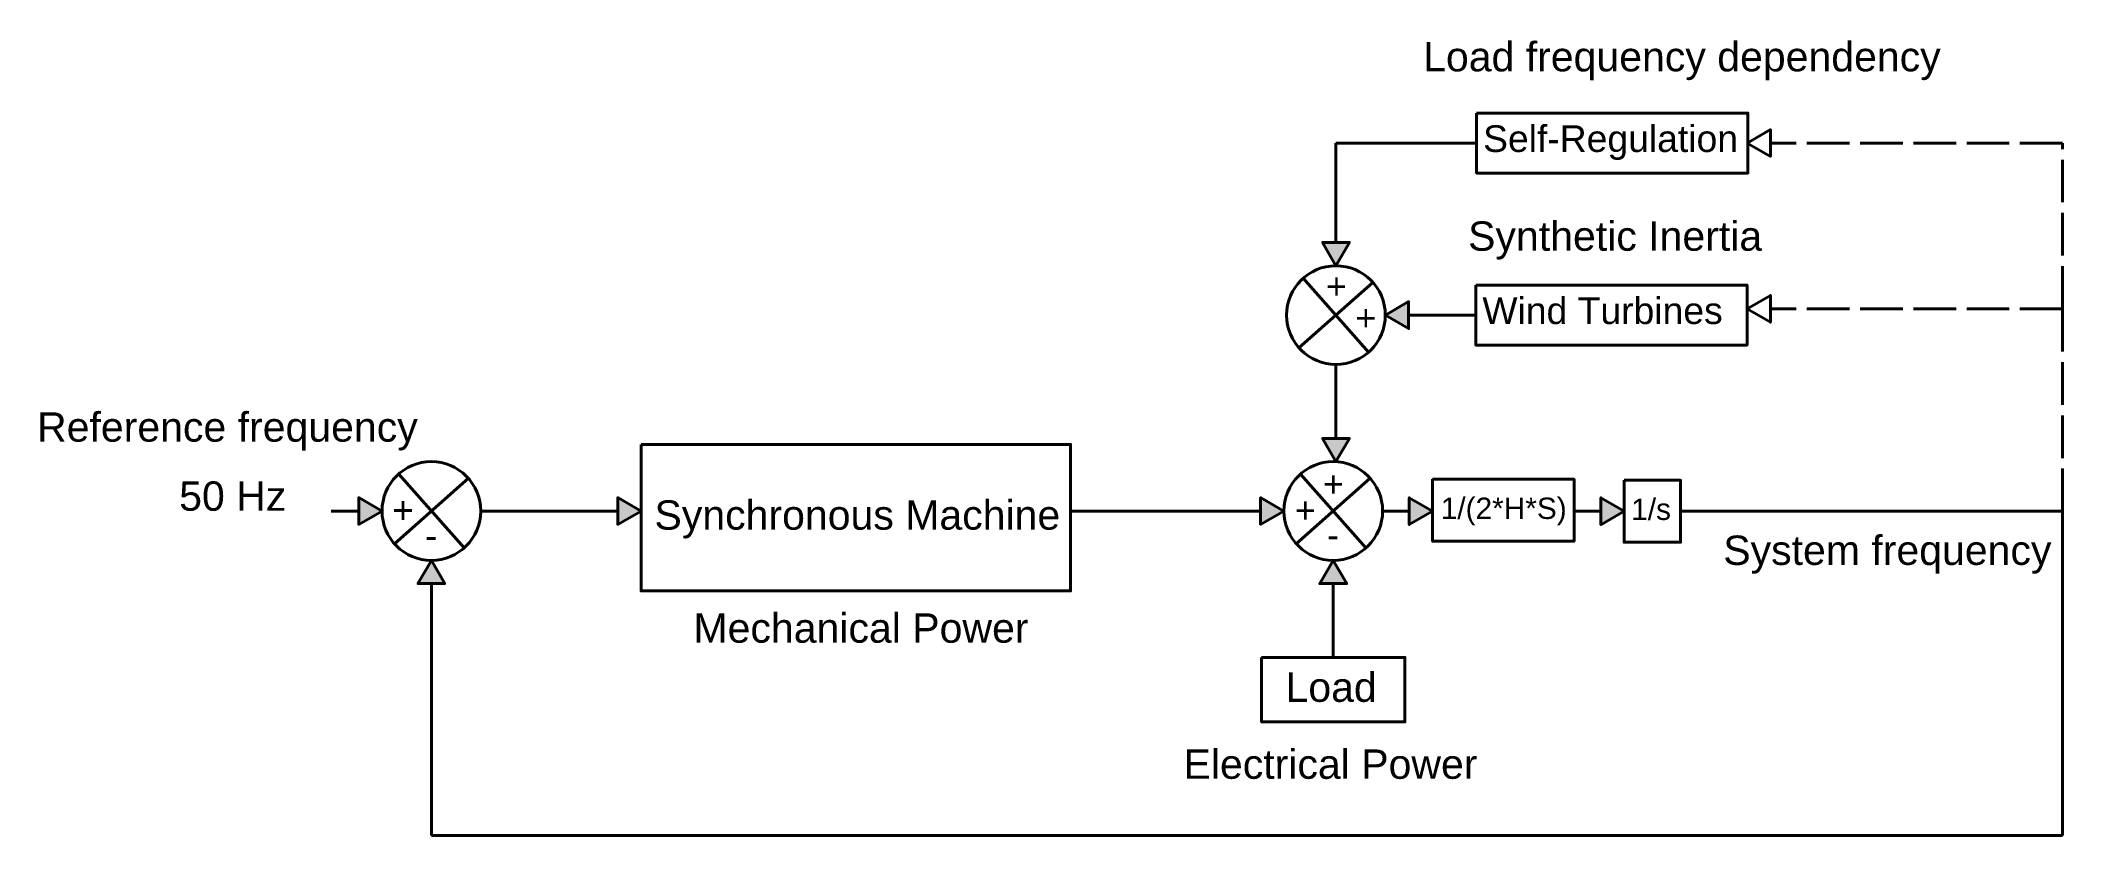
# Model space of a CAD drawing. Header units: millimetres. Extents: x 905 to 8364, y 209 to 3296.
# Drawn here: x 3160 to 3730, y 2784 to 3008 of the extents above; entities that cross this region are included whole.
import ezdxf

# ---------------------------------------------------------------- set-up
doc = ezdxf.new("R2010")
doc.units = ezdxf.units.MM
doc.linetypes.add('ACAD_ISO02W100', pattern=[15, 12, -3])
doc.layers.get('0').update_dxf_attribs({"lineweight": 40})
doc.layers.add('Layer2', color=7, linetype='ACAD_ISO02W100', lineweight=40)
doc.styles.get("Standard").update_dxf_attribs({"font": 'arial.ttf'})

msp = doc.modelspace()

# ---------------------------------------------------------------- texts
for s, height, p in [('Load frequency dependency', 8.2687, (3549.61, 2998.83)), ('Self-Regulation', 7.517, (3566.5, 2976.12)), ('Synthetic Inertia', 8.2687, (3562.28, 2948.29)), ('+', 7.22, (3522.25, 2934.73)), ('Wind Turbines', 7.517, (3566.29, 2927.65)), ('+', 7.22, (3530.52, 2925.81)), ('Reference frequency', 8.2687, (3159.21, 2894.51)), ('50 Hz', 8.269, (3199.24, 2875.05)), ('+', 7.22, (3521.4, 2878.97)), ('+', 7.52, (3259.19, 2871.48)), ('Synchronous Machine', 8.2687, (3333.11, 2869.72)), ('+', 7.22, (3513.5, 2871.62)), ('1/(2*H*S)', 6.014, (3554.56, 2872.74)), ('1/s', 6.014, (3608.21, 2872.46)), ('-', 7.52, (3268.48, 2864.34)), ('-', 7.22, (3522.57, 2864.62)), ('System frequency', 8.2687, (3634.14, 2859.79)), ('Mechanical Power', 8.2687, (3344.09, 2837.88)), ('Load', 8.269, (3510.85, 2821.22)), ('Electrical Power', 8.2687, (3482.11, 2799.54))]:
    msp.add_text(s, height=height).set_placement(p)

# ---------------------------------------------------------------- hatches: boundary and pattern name
h = msp.add_hatch(color=256)
h.dxf.hatch_style = 1
h.paths.add_polyline_path([(3528.84, 2950.62), (3521.27, 2950.62), (3525.05, 2944.07)])
h = msp.add_hatch(color=256)
h.dxf.hatch_style = 1
h.paths.add_polyline_path([(3545.51, 2933.95), (3538.96, 2930.16), (3545.51, 2926.38)])
h = msp.add_hatch(color=256)
h.dxf.hatch_style = 1
h.paths.add_polyline_path([(3256.37, 2874.98), (3249.82, 2878.76), (3249.82, 2871.2)])
h.paths.add_polyline_path([(3274.05, 2854.53), (3270.27, 2861.08), (3266.49, 2854.53)])
h.paths.add_polyline_path([(3329.32, 2874.98), (3322.77, 2878.76), (3322.77, 2871.2)])
h.paths.add_polyline_path([(3521.27, 2895.45), (3525.05, 2888.9), (3528.84, 2895.45)])
h.paths.add_polyline_path([(3503.84, 2871.2), (3510.39, 2874.98), (3503.84, 2878.76)])
h.paths.add_polyline_path([(3520.51, 2854.53), (3528.07, 2854.53), (3524.29, 2861.08)])
h.paths.add_polyline_path([(3545.7, 2878.73), (3545.7, 2871.16), (3552.25, 2874.94)])
h.paths.add_polyline_path([(3606.21, 2874.91), (3599.67, 2878.69), (3599.67, 2871.13)])

# ---------------------------------------------------------------- linework, layer by layer
for p, q in [((3564.64, 2978.63), (3525.05, 2978.63)), ((3525.05, 2978.63), (3525.05, 2950.62)), ((3535.47, 2939.37), (3514.64, 2920.95)), ((3515.84, 2940.58), (3534.26, 2919.75)), ((3545.51, 2930.16), (3564.44, 2930.16)), ((3545.51, 2930.16), (3545.51, 2930.16)), ((3525.05, 2895.45), (3525.05, 2916.26)), ((3525.05, 2916.26), (3525.05, 2916.26)), ((3280.69, 2884.19), (3259.86, 2865.77)), ((3261.06, 2885.4), (3279.48, 2864.57)), ((3534.71, 2884.19), (3513.88, 2865.77)), ((3515.08, 2885.4), (3533.5, 2864.57)), ((3249.82, 2874.98), (3242.02, 2874.98)), ((3322.77, 2874.98), (3284.18, 2874.98)), ((3503.84, 2874.98), (3450.31, 2874.98)), ((3545.7, 2874.94), (3538.2, 2874.98)), ((3552.25, 2874.91), (3552.19, 2874.91)), ((3599.67, 2874.91), (3592.12, 2874.91)), ((3622.1, 2874.91), (3729.71, 2874.91)), ((3729.71, 2874.91), (3729.71, 2783.55)), ((3270.27, 2854.53), (3270.27, 2833.72)), ((3524.29, 2854.53), (3524.29, 2833.72)), ((3270.27, 2783.59), (3270.27, 2833.72)), ((3729.71, 2783.55), (3270.27, 2783.59))]:
    msp.add_line(p, q)
for points in [[(3564.64, 2987.07), (3641.08, 2987.07), (3641.08, 2970.19), (3564.64, 2970.19)], [(3640.87, 2978.63), (3647.42, 2982.41), (3647.42, 2974.85)], [(3525.05, 2944.07), (3528.84, 2950.62), (3521.27, 2950.62)], [(3538.96, 2930.16), (3545.51, 2933.95), (3545.51, 2926.38)], [(3564.44, 2938.6), (3640.87, 2938.6), (3640.87, 2921.72), (3564.44, 2921.72)], [(3640.87, 2931.94), (3647.42, 2935.72), (3647.42, 2928.16)], [(3329.32, 2893.73), (3450.31, 2893.73), (3450.31, 2852.45), (3329.32, 2852.45)], [(3525.05, 2888.9), (3528.84, 2895.45), (3521.27, 2895.45)], [(3552.25, 2883.93), (3592.12, 2883.93), (3592.12, 2866.44), (3552.25, 2866.44)], [(3606.21, 2883.65), (3622.1, 2883.65), (3622.1, 2866.16), (3606.21, 2866.16)], [(3256.37, 2874.98), (3249.82, 2878.76), (3249.82, 2871.2)], [(3329.32, 2874.98), (3322.77, 2878.76), (3322.77, 2871.2)], [(3510.39, 2874.98), (3503.84, 2878.76), (3503.84, 2871.2)], [(3552.25, 2874.94), (3545.7, 2878.73), (3545.7, 2871.16)], [(3606.21, 2874.91), (3599.67, 2878.69), (3599.67, 2871.13)], [(3270.27, 2861.08), (3266.49, 2854.53), (3274.05, 2854.53)], [(3524.29, 2861.08), (3520.51, 2854.53), (3528.07, 2854.53)], [(3504.11, 2833.72), (3544.48, 2833.72), (3544.48, 2815.55), (3504.11, 2815.55)]]:
    msp.add_lwpolyline(points, close=True)
for centre in [(3525.05, 2930.16), (3270.27, 2874.98), (3524.29, 2874.98)]:
    msp.add_circle(centre, 13.9)
at = {"layer": 'Layer2'}
for p, q in [((3729.71, 2978.63), (3647.42, 2978.63)), ((3729.71, 2931.94), (3729.71, 2978.63)), ((3729.71, 2931.94), (3647.42, 2931.94)), ((3729.71, 2874.91), (3729.71, 2931.94))]:
    msp.add_line(p, q, dxfattribs=at)

msp.set_redraw_order([(e.dxf.handle, doc.entitydb.next_handle()) for e in msp.query("TEXT MTEXT ATTDEF DIMENSION ARC_DIMENSION")])  # texts and dimensions are drawn at this point

doc.saveas('drawing.dxf')
